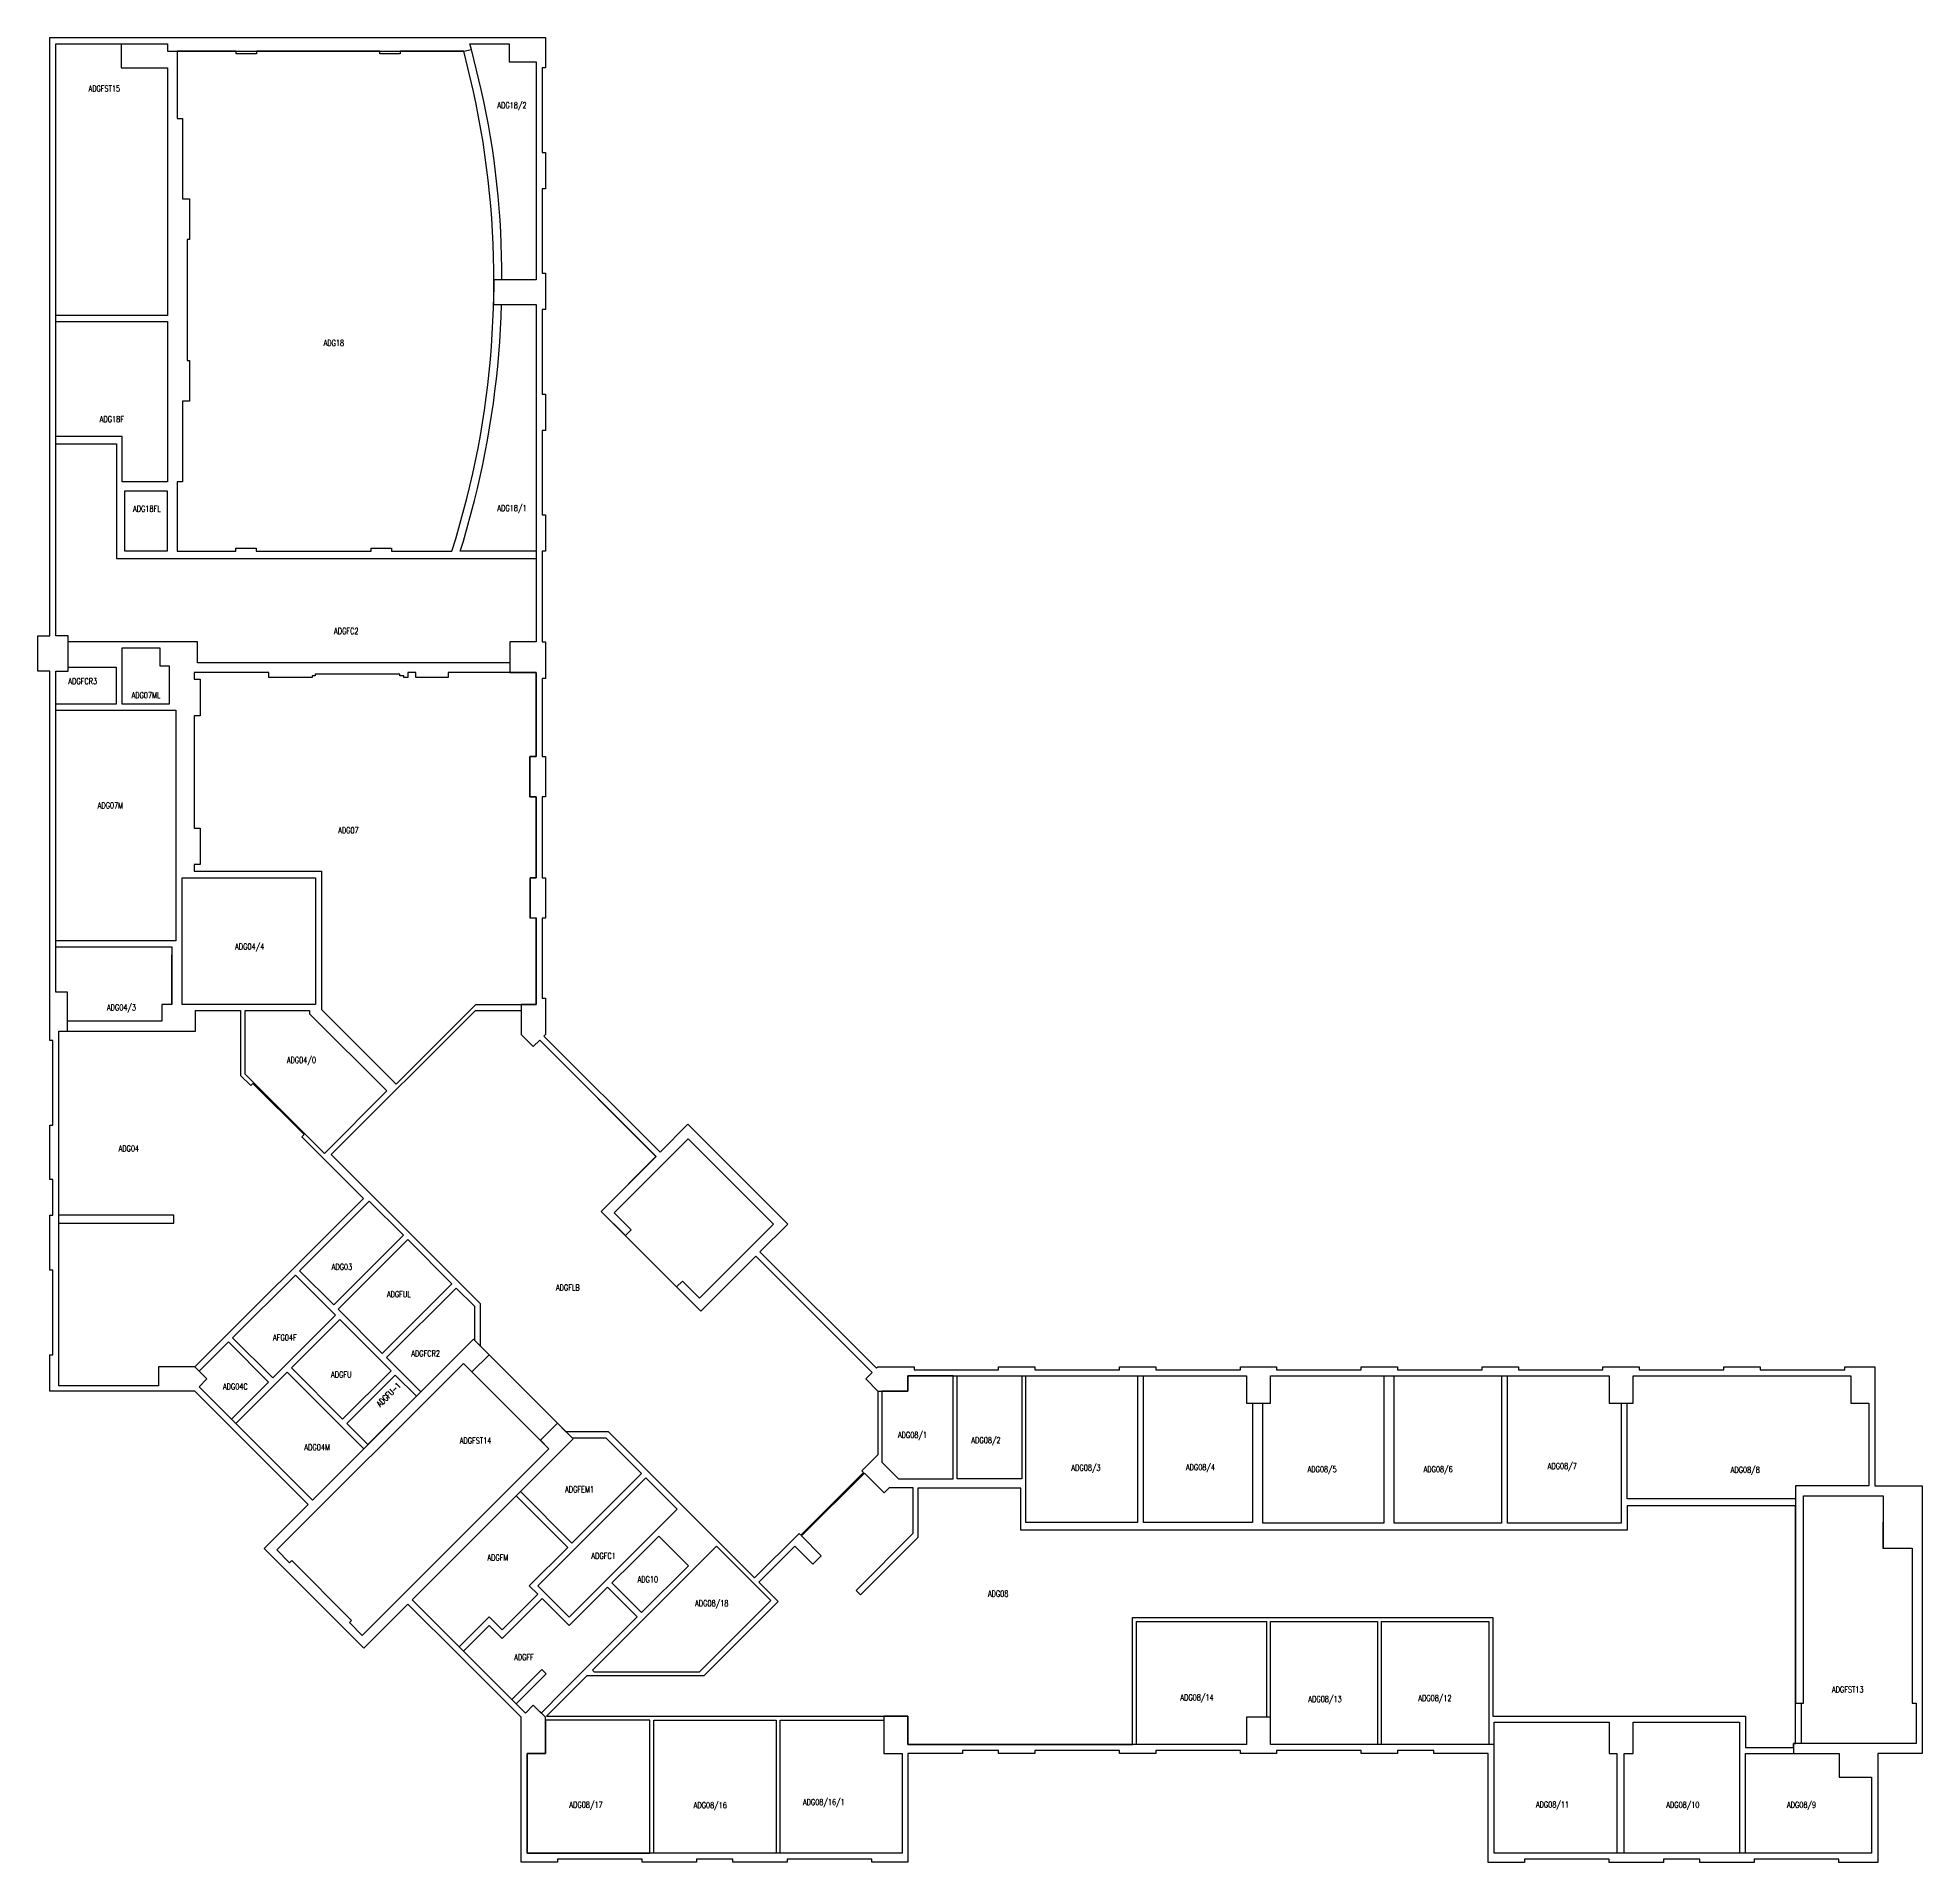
# Model space of a CAD drawing. Header units: millimetres. Extents: x 16288 to 63063, y 7390 to 52691.
import ezdxf
from ezdxf.enums import TextEntityAlignment as Align

# ---------------------------------------------------------------- set-up
doc = ezdxf.new("R2010")
doc.units = ezdxf.units.MM
doc.header["$LTSCALE"] = 1000
doc.header["$MEASUREMENT"] = 0
doc.layers.add('RM$TXT', color=5, linetype='Continuous', plot=False)
for name, color, linetype in [('triGrossAreaLayer', 7, 'Continuous'), ('triLabelLayer', 7, 'Continuous'), ('triMeasuredGrossAreaLayer', 7, 'Continuous'), ('triSpaceLayer', 7, 'Continuous')]:
    doc.layers.add(name, color=color, linetype=linetype)
doc.styles.add('Romans', font='romans.shx')
doc.styles.get("Standard").update_dxf_attribs({"font": ''})
doc.styles.get('Standard').set_extended_font_data('NSimSun')

msp = doc.modelspace()

# ---------------------------------------------------------------- linework, layer by layer
at = {"layer": 'triGrossAreaLayer'}
msp.add_lwpolyline([(16588, 19091), (16588, 19991), (16663, 19991), (16663, 22091), (16588, 22091), (16588, 23456), (16663, 23456), (16663, 24341), (16588, 24341), (16588, 25691), (16663, 25691), (16663, 27791), (16588, 27791), (16588, 36966), (16288, 36966), (16288, 37841), (16588, 37841), (16588, 52691), (28888, 52691), (28888, 52091), (28888, 51941), (28813, 51941), (28813, 49841), (28888, 49841), (28888, 48941), (28813, 48941), (28813, 46841), (28888, 46841), (28888, 45941), (28813, 45941), (28813, 43841), (28888, 43841), (28888, 42941), (28813, 42941), (28813, 40841), (28888, 40841), (28888, 39941), (28813, 39941), (28813, 37691), (28888, 37691), (28888, 36931), (28888, 36781), (28813, 36781), (28813, 34841), (28888, 34841), (28888, 33841), (28813, 33841), (28813, 31841), (28813, 31836), (28888, 31836), (28888, 30836), (28888, 30834), (28813, 30834), (28813, 28841), (28888, 28841), (28888, 28691), (28888, 27941), (28853, 27905), (31741, 25018), (32428, 25716), (34905, 23232), (34215, 22543), (37103, 19655), (37138, 19690), (38038, 19690), (38038, 19615), (40138, 19615), (40138, 19690), (41038, 19690), (41038, 19615), (43138, 19615), (43138, 19690), (44038, 19690), (44038, 19615), (46138, 19615), (46138, 19690), (47038, 19690), (47038, 19615), (49138, 19615), (49138, 19690), (50038, 19690), (50038, 19615), (52138, 19615), (52138, 19690), (53038, 19690), (53038, 19615), (55138, 19615), (55138, 19690), (56038, 19690), (56038, 19615), (58138, 19615), (58138, 19690), (59038, 19690), (59038, 19615), (61138, 19615), (61138, 19690), (61888, 19690), (61888, 16740), (63063, 16740), (63063, 10090), (61963, 10090), (61963, 7390), (60988, 7390), (60988, 7465), (58888, 7465), (58888, 7390), (57538, 7390), (57538, 7465), (56638, 7465), (56638, 7390), (55288, 7390), (55288, 7465), (53188, 7465), (53188, 7390), (52288, 7390), (52288, 10091), (50938, 10091), (50938, 10166), (50038, 10166), (50038, 10091), (49138, 10091), (49138, 10166), (47038, 10166), (47038, 10091), (46138, 10091), (46138, 10166), (44038, 10166), (44038, 10091), (43138, 10091), (43138, 10166), (41038, 10166), (41038, 10091), (40138, 10091), (40138, 10166), (39238, 10166), (39238, 10091), (37888, 10091), (37888, 7391), (36988, 7391), (36988, 7466), (34888, 7466), (34888, 7391), (33538, 7391), (33538, 7466), (32638, 7466), (32638, 7391), (31288, 7391), (31288, 7466), (29188, 7466), (29188, 7391), (28288, 7391), (28288, 10091), (28288, 10991), (26748, 12530), (25476, 13803), (24380, 12707), (21905, 15182), (23001, 16278), (20188, 19091), (16588, 19091)], close=True, dxfattribs=at)
at = {"layer": 'triMeasuredGrossAreaLayer'}
msp.add_lwpolyline([(27102, 20379), (27102, 20379), (23107, 16384), (20294, 19197), (20488, 19391), (20188, 19691), (19288, 19691), (19288, 19221), (16813, 19221), (16813, 28026), (17028, 28026), (17028, 28991), (16738, 28991), (16738, 36966), (17048, 36966), (17048, 37841), (16738, 37841), (16738, 52541), (19513, 52541), (19513, 52356), (26863, 52356), (27054, 52401), (27017, 52538), (27988, 52538), (27988, 52091), (28663, 52091), (28663, 46676), (27612, 46676), (27604, 46066), (28663, 46066), (28663, 46066), (28663, 37691), (28003, 37691), (28003, 36931), (28663, 36931), (28663, 34841), (28503, 34841), (28503, 33840), (28663, 33840), (28663, 31840), (28663, 31836), (28513, 31836), (28513, 30835), (28663, 30835), (28663, 28691), (28288, 28691), (28288, 27941), (28588, 27641), (28747, 27799), (31635, 24912), (30273, 23551), (30874, 22950), (31016, 23091), (30592, 23515), (32430, 25354), (34551, 23232), (32713, 21394), (32288, 21818), (32147, 21677), (32748, 21076), (34109, 22437), (36997, 19549), (36838, 19391), (37138, 19091), (37888, 19091), (37888, 19466), (46288, 19466), (46288, 18791), (46888, 18791), (46888, 19466), (55288, 19466), (55288, 18791), (55888, 18791), (55888, 19466), (61288, 19466), (61288, 18791), (61738, 18791), (61738, 16741), (59918, 16741), (59918, 11341), (60113, 11341), (60113, 16491), (62088, 16491), (62088, 15191), (62813, 15191), (62813, 11341), (62913, 11341), (62913, 10341), (59863, 10341), (59863, 10241), (59863, 10091), (61003, 10091), (61003, 9501), (61803, 9501), (61803, 7616), (52438, 7616), (52438, 10316), (46888, 10316), (46888, 10991), (46288, 10991), (46288, 10316), (37888, 10316), (37888, 11021), (37288, 11021), (37288, 10091), (37743, 10091), (37743, 7616), (28433, 7616), (28433, 10091), (28888, 10091), (28888, 10991), (28588, 11291), (28394, 11097), (25582, 13909), (29577, 17904), (29188, 18293), (28764, 17869), (28976, 17656), (24344, 13025), (24026, 13344), (24079, 13397), (22594, 14881), (22541, 14828), (22223, 15147), (26854, 19778), (27067, 19566), (27491, 19990), (27102, 20379), (27102, 20379)], close=True, dxfattribs=at)
at = {"layer": 'triSpaceLayer'}
for points in [[(16738, 52541), (18363, 52541), (18363, 51941), (19513, 51941), (19513, 45791), (16738, 45791), (16738, 52541)], [(16738, 42791), (16738, 45641), (19513, 45641), (19513, 41666), (18388, 41666), (18388, 42791), (16738, 42791)], [(28663, 39761), (28663, 37691), (28003, 37691), (28003, 37171), (20253, 37171), (20253, 37691), (17048, 37691), (17048, 37841), (16738, 37841), (16738, 42611), (18248, 42611), (18248, 39761), (28663, 39761)], [(18448, 41441), (19498, 41441), (19498, 39941), (18448, 39941), (18448, 41441)], [(18388, 37541), (19323, 37541), (19323, 37096), (19548, 37096), (19548, 36141), (18388, 36141), (18388, 37541)], [(16738, 36966), (17048, 36966), (17048, 37066), (18238, 37066), (18238, 36141), (16738, 36141), (16738, 36966)], [(22023, 36930), (20173, 36931), (20173, 36761), (20323, 36761), (20323, 35856), (20173, 35856), (20173, 33066), (20318, 33066), (20318, 32161), (20173, 32161), (20173, 32001), (23333, 32001), (23333, 28561), (25183, 26711), (27163, 28691), (28663, 28691), (28663, 30834), (28513, 30834), (28513, 31836), (28663, 31836), (28663, 33841), (28503, 33841), (28503, 34841), (28663, 34841), (28663, 36931), (26473, 36931), (26473, 36806), (25673, 36806), (25673, 36931), (25473, 36931), (25473, 36806), (25373, 36806), (25373, 36846), (25273, 36846), (25273, 36886), (25183, 36886), (23173, 36886), (23173, 36846), (23098, 36846), (23098, 36806), (22023, 36806), (22023, 36931)], [(19713, 30266), (16738, 30266), (16738, 35991), (19713, 35991), (19713, 30266)], [(19873, 29921), (19873, 31831), (23183, 31831), (23183, 28691), (19873, 28691), (19873, 28761), (19873, 29921)], [(19618, 28691), (19618, 29921), (19618, 28691), (19373, 28691), (19373, 28276), (17028, 28276), (17028, 28991), (16738, 28991), (16738, 30116), (19618, 30116), (19618, 29921), (19618, 29921)], [(16813, 28026), (20203, 28026), (20203, 28541), (21323, 28541), (21323, 26928), (21575, 26675), (21628, 26729), (22898, 25459), (22844, 25406), (24376, 23875), (20188, 19691), (19288, 19691), (19288, 19221), (16813, 19221), (16813, 23261), (19663, 23261), (19663, 23456), (16813, 23456), (16813, 28026)], [(23404, 24988), (21438, 26954), (21438, 28541), (23038, 28541), (23038, 28458), (24956, 26540), (23404, 24988)], [(23574, 24960), (27155, 28541), (28288, 28541), (28288, 27941), (28588, 27641), (28747, 27799), (31634, 24912), (30273, 23551), (32748, 21076), (34109, 22437), (36997, 19549), (36838, 19391), (37138, 19091), (37138, 17508), (36743, 17113), (36787, 17069), (35228, 15510), (35184, 15554), (34082, 14452), (30454, 18081), (29400, 18081), (29188, 18293), (27279, 20202), (27279, 21256), (23574, 24960)], [(24517, 23805), (25366, 22957), (23637, 21228), (22789, 22076), (24517, 23805)], [(23743, 21122), (25472, 22851), (26568, 21755), (24839, 20026), (23743, 21122)], [(21127, 20415), (22683, 21970), (23680, 20973), (22124, 19418), (21127, 20415)], [(24945, 19920), (26674, 21648), (27129, 21194), (27129, 20352), (27102, 20379), (25794, 19071), (24945, 19920)], [(23786, 20867), (25058, 19594), (23856, 18392), (22584, 19665), (23786, 20867)], [(20296, 19583), (21021, 20309), (22018, 19311), (21099, 18392), (20294, 19197), (20488, 19391), (20296, 19583)], [(22223, 15147), (26854, 19778), (28976, 17657), (24344, 13025), (24026, 13344), (24079, 13397), (22594, 14881), (22541, 14828), (22223, 15147)], [(21205, 18286), (22477, 19559), (24380, 17657), (23107, 16384), (21205, 18286)], [(23962, 18286), (25164, 19488), (25688, 18965), (24486, 17763), (23962, 18286)], [(37888, 19466), (37888, 19091), (37238, 19091), (37238, 17325), (37653, 16911), (39013, 16911), (39013, 19466), (37888, 19466)], [(39113, 19465), (40713, 19465), (40713, 16915), (39113, 16915), (39113, 19465)], [(40813, 19466), (43583, 19466), (43583, 15831), (40813, 15831), (40813, 19466)], [(46438, 15831), (43733, 15831), (43733, 19466), (44038, 19466), (46288, 19466), (46288, 18791), (46438, 18791), (46438, 15831)], [(46698, 15811), (46698, 18791), (46888, 18791), (46888, 19466), (49138, 19466), (49698, 19466), (49698, 15811), (46698, 15811)], [(52138, 19466), (52138, 19466), (52618, 19466), (52618, 15811), (49958, 15811), (49958, 19466), (49958, 19466), (50038, 19466), (52138, 19466)], [(52768, 15811), (52768, 19466), (53037, 19466), (55288, 19466), (55288, 18791), (55588, 18791), (55588, 15811)], [(55738, 16416), (55738, 18791), (55888, 18791), (55888, 19466), (58138, 19466), (59038, 19466), (61288, 19466), (61288, 18791), (61738, 18791), (61738, 16741), (59918, 16741), (59918, 16416), (55738, 16416)], [(29549, 15316), (28269, 16596), (29577, 17904), (29550, 17931), (30392, 17931), (31277, 17045), (29549, 15316)], [(28700, 14256), (31384, 16939), (32161, 16161), (29478, 13478), (28700, 14256)], [(34300, 14458), (34188, 14346), (34669, 13865), (32824, 12021), (29918, 12021), (28918, 11021), (37888, 11021), (37888, 10316), (43458, 10316), (43458, 13466), (52403, 13466), (52403, 11016), (58673, 11016), (58673, 10241), (59863, 10241), (59863, 10341), (59918, 10341), (59918, 16241), (55738, 16241), (55738, 15636), (40688, 15636), (40688, 16676), (38130, 16676), (38130, 15451), (36709, 14029), (36599, 14139), (38021, 15560), (38021, 16691), (37424, 16691), (37295, 16562), (36805, 17051), (35246, 15492), (35736, 15003), (35523, 14791), (35078, 15236), (34300, 14458)], [(25582, 13909), (28163, 16490), (29442, 15210), (28488, 14256), (28700, 14044), (27816, 13160), (27491, 13485), (26748, 12742), (25582, 13909)], [(60068, 10341), (60068, 11340), (60113, 11340), (60113, 16490), (62088, 16490), (62087, 15190), (62813, 15191), (62813, 11341), (62913, 11341), (62913, 10341), (60068, 10341)], [(31065, 14853), (31702, 15490), (32438, 14753), (31275, 13590), (30539, 14326), (31065, 14853)], [(32712, 12121), (34484, 13892), (33137, 15239), (30061, 12163), (30103, 12121), (32712, 12121)], [(30326, 14114), (30432, 14220), (31169, 13484), (29331, 11645), (28782, 11097), (28588, 11291), (28394, 11097), (28163, 11328), (28905, 12071), (28799, 12177), (28057, 11434), (26854, 12636), (27491, 13273), (27816, 12948), (28806, 13937), (29478, 13266), (30326, 14114)], [(43558, 13366), (46788, 13366), (46788, 10991), (46288, 10991), (46288, 10316), (43558, 10316), (43558, 13366)], [(46888, 13366), (49543, 13366), (49543, 10316), (46888, 10316), (46888, 13366)], [(49643, 13366), (52303, 13366), (52303, 10316), (49643, 10316), (49643, 13366)], [(31478, 7616), (31478, 10921), (28888, 10921), (28888, 10091), (28433, 10091), (28433, 7616), (31478, 7616)], [(34613, 7616), (31578, 7616), (31578, 10921), (34613, 10921), (34613, 7616)], [(34713, 10921), (37288, 10921), (37288, 10091), (37743, 10091), (37743, 7616), (34713, 7616), (34713, 10921)], [(52438, 10866), (55288, 10866), (55288, 10091), (55483, 10091), (55483, 7616), (52438, 7616), (52438, 10866)], [(55888, 10866), (58523, 10866), (58523, 7616), (55663, 7616), (55663, 10091), (55888, 10091), (55888, 10866)], [(58673, 10091), (61003, 10091), (61003, 9501), (61803, 9501), (61803, 7616), (60988, 7616), (58673, 7616), (58673, 10091)]]:
    msp.add_lwpolyline(points, close=True, dxfattribs=at)
for points in [[(27297, 51400), (27054, 52401), (27017, 52538), (27988, 52538), (27988, 52091), (28663, 52091), (28663, 46676), (27808, 46676, 0.057304), (27297, 51400)], [(27106, 51353), (26863, 52355), (25283, 52355), (25283, 52286), (24783, 52286), (24783, 52356), (21718, 52356), (21718, 52286), (21218, 52286), (21218, 52356), (19753, 52356), (19753, 50686), (19883, 50686), (19883, 48686), (20053, 48686), (20053, 47676), (19998, 47676), (19998, 44676), (20053, 44676), (20053, 43666), (19883, 43666), (19883, 41666), (19753, 41666), (19753, 39941), (21208, 39941), (21208, 40016), (21708, 40016), (21708, 39941), (24568, 39941), (24568, 40016), (25068, 40016), (25068, 39941), (26568, 39941), (26663, 40247), (26941, 41249, 0.115574)], [(27803, 46066), (28663, 46066), (28663, 39941), (26774, 39941), (26853, 40194), (27131, 41197, 0.053846)]]:
    msp.add_lwpolyline(points, format="xyb", close=True, dxfattribs=at)

# ---------------------------------------------------------------- texts
at = {"layer": 'RM$TXT', "linetype": 'ByBlock', "style": 'Romans', "width": 0.75}
for s, p in [('ADGFST15', (17941, 51428, 0)), ('ADG18/2', (28060, 51012, 0)), ('ADG18', (23637, 45112, 0)), ('ADG18F', (18129, 43220, 0)), ('ADG18FL', (18998, 40996, 0)), ('ADG18/1', (28060, 41012, 0)), ('ADGFC2', (23947, 37960, 0)), ('ADGFCR3', (17407, 36714, 0)), ('ADG07ML', (18976, 36365, 0)), ('ADG07M', (18092, 33631, 0)), ('ADG07', (24000, 33013, 0)), ('ADG04/4', (21550, 30125, 0)), ('ADG04/3', (18368, 28615, 0)), ('ADG04/0', (22833, 27309, 0)), ('ADG04', (18550, 25113, 0)), ('ADG03', (23840, 22173, 0)), ('ADGFUL', (25252, 21494, 0)), ('ADGFLB', (29445, 21659, 0)), ('AFG04F', (22424, 20418, 0)), ('ADGFCR2', (25917, 20024, 0)), ('ADG04C', (21194, 19202, 0)), ('ADGFU', (23825, 19498, 0)), ('ADGFST14', (27157, 17861, 0)), ('ADG08/1', (38000, 18000, 0)), ('ADG08/2', (39825, 17871, 0)), ('ADG04M', (23224, 17694, 0)), ('ADG08/7', (54128, 17229, 0)), ('ADG08/3', (42307, 17187, 0)), ('ADG08/4', (45147, 17200, 0)), ('ADG08/5', (48167, 17149, 0)), ('ADG08/6', (51047, 17149, 0)), ('ADG08/8', (58669, 17135, 0)), ('ADGFEM1', (29738, 16651, 0)), ('ADGFM', (27711, 14955, 0)), ('ADGFC1', (30334, 14999, 0)), ('ADG10', (31432, 14416, 0)), ('ADG08', (40125, 14060, 0)), ('ADG08/18', (33018, 13821, 0)), ('ADGFF', (28358, 12484, 0)), ('ADGFST13', (61213, 11681, 0)), ('ADG08/14', (45062, 11483, 0)), ('ADG08/13', (48239, 11444, 0)), ('ADG08/12', (50968, 11469, 0)), ('ADG08/17', (29898, 8821, 0)), ('ADG08/16', (32982, 8809, 0)), ('ADG08/16/1', (35799, 8885, 0)), ('ADG08/11', (53884, 8824, 0)), ('ADG08/10', (57120, 8817, 0)), ('ADG08/9', (60066, 8817, 0))]:
    msp.add_text(s, height=150, dxfattribs=at).set_placement(p, align=Align.MIDDLE_CENTER)
msp.add_text('ADGFU-1', height=150, rotation=45, dxfattribs=at).set_placement((25000, 19000, 0), align=Align.MIDDLE_CENTER)
at = {"layer": 'triLabelLayer', "color": 7, "char_height": 103.79, "attachment_point": 5}
for insert in [(28438, 50286), (18126, 49166), (23680, 46148), (18213, 44691), (28060, 42067), (24622, 41567), (18973, 40691), (23456, 38726), (17488, 36603), (18968, 36841), (18226, 33128), (25783, 32152), (21528, 30261), (18178, 29196), (23197, 25971), (25427, 24898), (24077, 22516), (21409, 22340), (25156, 21438), (22403, 20694), (25810, 20360), (23821, 19630), (21202, 19031), (24825, 18626), (23321, 17867), (38126, 18188), (39913, 18190), (58738, 17941), (26141, 17439), (42198, 17648), (45086, 17648), (48198, 17638), (51288, 17638), (54178, 17638), (29773, 16181), (30431, 15208), (26872, 14616), (31488, 14540), (32272, 13680), (56998, 13574), (61491, 13416), (28130, 12445), (45173, 11841), (48216, 11841), (50973, 11841), (29956, 9268), (33096, 9268), (36228, 9268), (53961, 9241), (57093, 9241), (60238, 8853)]:
    msp.add_mtext('{\\fSansSerif;\\H0.01;}', dxfattribs=dict(at, insert=insert))

doc.saveas('drawing.dxf')
